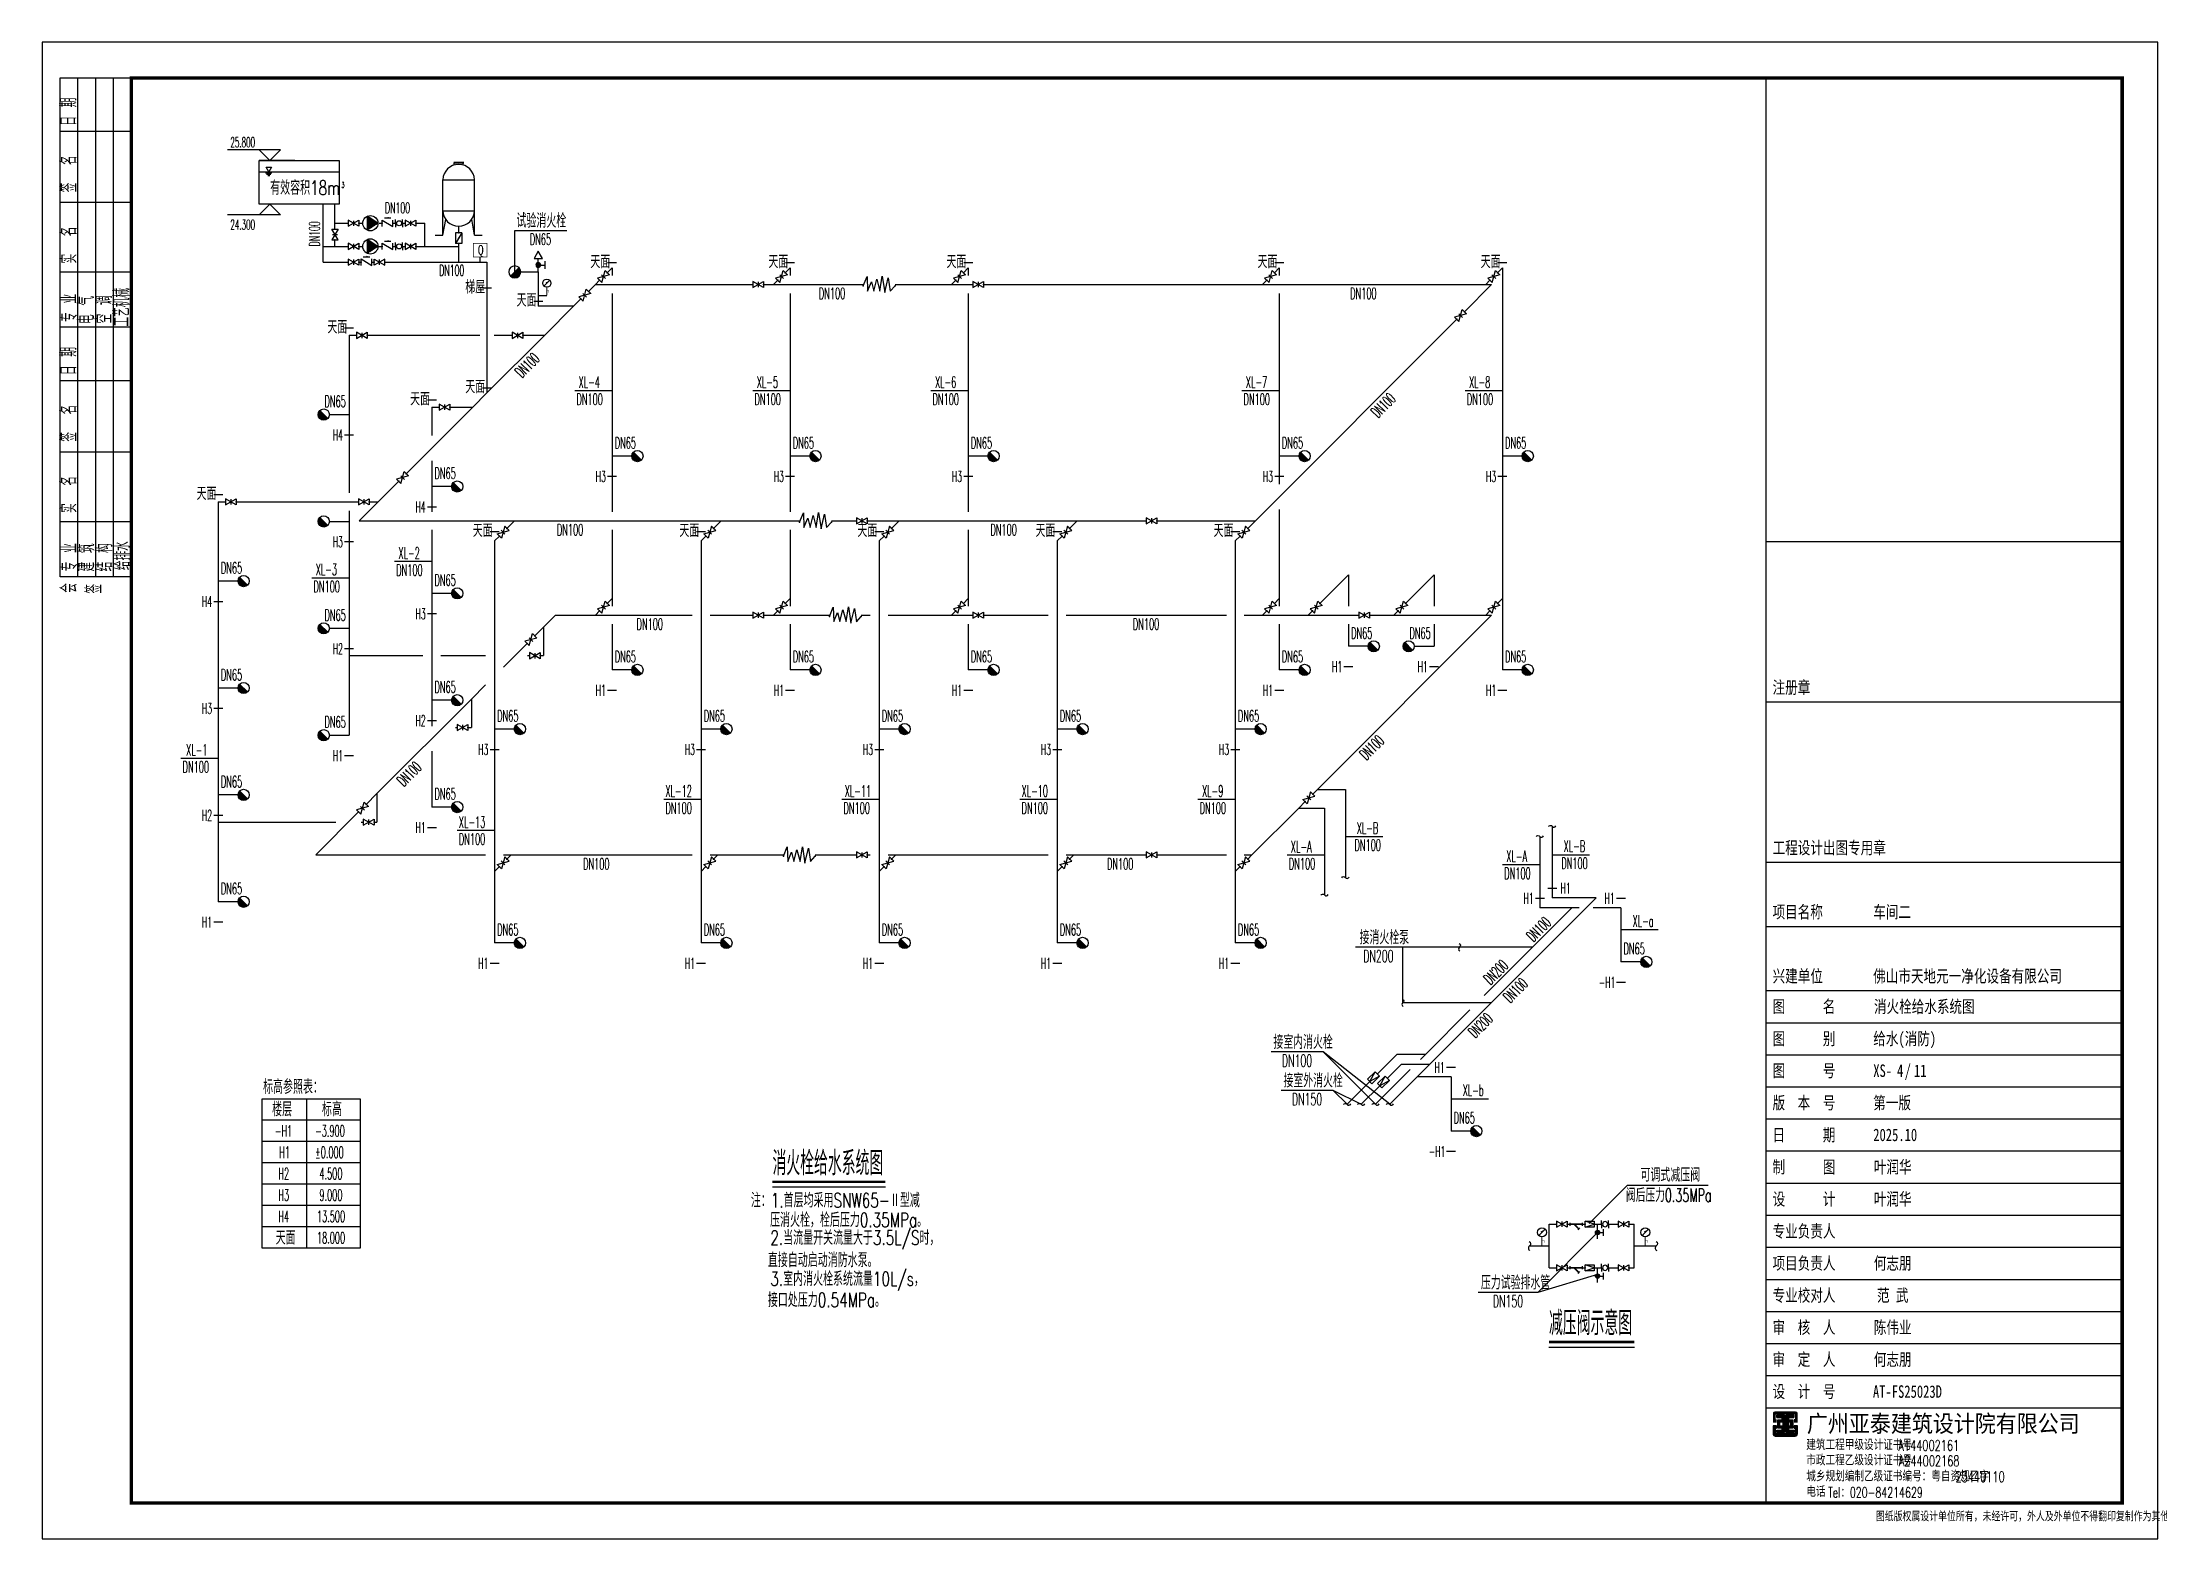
# Model space of a CAD drawing. Extents: x -620248 to 571765, y -684907 to -323071.
# Drawn here: x -322853 to -263453, y -528769 to -486769 of the extents above; entities that cross this region are included whole.
import ezdxf
from ezdxf.enums import TextEntityAlignment as Align

# ---------------------------------------------------------------- set-up
doc = ezdxf.new("R2010")
doc.units = 0
doc.header["$LTSCALE"] = 1000
doc.header["$MEASUREMENT"] = 0
for name, color, linetype in [('4', 4, 'Continuous'), ('9', 9, 'Continuous'), ('DIM_ELEV', 3, 'Continuous'), ('DIM_SYMB', 3, 'Continuous'), ('EQUIP_其它', 7, 'Continuous'), ('EQUIP_消火栓', 7, 'Continuous'), ('PIPE-消防', 1, 'Continuous'), ('PIPE-给水', 1, 'Continuous'), ('PUB_TITLE', 4, 'Continuous'), ('S', 2, 'Continuous'), ('STAIR', 2, 'Continuous'), ('TWT_LEAD', 3, 'Continuous'), ('TWT_TEXT', 7, 'Continuous'), ('VALVE_消防', 7, 'Continuous'), ('VALVE_给水', 7, 'Continuous'), ('框', 130, 'Continuous')]:
    doc.layers.add(name, color=color, linetype=linetype)
doc.styles.add('-宋体', font='simsun_0.shx', dxfattribs={"width": 0.8})
doc.styles.add('_TCH_DIM', font='SIMPLEX.shx', dxfattribs={"width": 0.8, "bigfont": 'GBCBIG.shx'})
doc.styles.get("Standard").update_dxf_attribs({"font": 'gbenor.shx', "bigfont": 'gbcbig.shx'})
doc.styles.add('TBC', font='simhei_0.shx', dxfattribs={"width": 0.9})
doc.styles.add('天正', font='SIMPLEX.shx', dxfattribs={"width": 0.7, "bigfont": 'HZTXT.shx'})

msp = doc.modelspace()

# ---------------------------------------------------------------- texts
at = {"layer": 'DIM_ELEV', "color": 7, "style": '天正', "width": 0.525}
for s, p in [('25.800', (-317572.1, -489714.6)), ('24.300', (-317572.1, -492027.8))]:
    msp.add_text(s, height=280, dxfattribs=at).set_placement(p)
at = {"layer": 'DIM_SYMB', "color": 7, "style": '_TCH_DIM', "width": 0.8}
for s, p in [('消火栓给水系统图', (-302350, -518568.3)), ('减压阀示意图', (-280546.3, -523058.4))]:
    msp.add_text(s, height=675.18, dxfattribs=at).set_placement(p)
at = {"layer": 'PUB_TITLE', "color": 4, "style": '-宋体', "width": 0.74}
msp.add_text('消火栓给水系统图', height=350, dxfattribs=at).set_placement((-271419.8, -514008.8))
msp.add_text('4', height=350, dxfattribs=at).set_placement((-270684.6, -515808.3), align=Align.CENTER)
at = {"layer": 'TWT_LEAD', "color": 7}
for s, height, style, width, p in [('试验消火栓', 400, '天正', 0.7, (-309540.2, -491975.4)), ('DN65', 320, '天正', 0.525, (-309163.6, -492455.4)), ('XL-4', 320, '天正', 0.525, (-307794.7, -496467.9)), ('XL-5', 320, '天正', 0.525, (-302790.7, -496467.9)), ('XL-6', 320, '天正', 0.525, (-297786.7, -496467.9)), ('XL-7', 320, '天正', 0.525, (-289056.7, -496467.9)), ('XL-8', 320, '天正', 0.525, (-282790.7, -496467.9)), ('DN100', 320, '天正', 0.525, (-307854.7, -496947.9)), ('DN100', 320, '天正', 0.525, (-302854.7, -496947.9)), ('DN100', 320, '天正', 0.525, (-297854.7, -496947.9)), ('DN100', 320, '天正', 0.525, (-289120.7, -496947.9)), ('DN100', 320, '天正', 0.525, (-282854.7, -496947.9)), ('XL-2', 320, '天正', 0.525, (-312850.8, -501263.5)), ('DN100', 320, '天正', 0.525, (-315237.9, -502205.4)), ('XL-3', 320, '天正', 0.525, (-315173.9, -501725.4)), ('DN100', 320, '天正', 0.525, (-312914.8, -501743.5)), ('XL-1', 320, '天正', 0.525, (-318813.2, -506788.8)), ('DN100', 320, '天正', 0.525, (-318913.2, -507268.8)), ('XL-12', 320, '天正', 0.525, (-305354.7, -507943.2)), ('XL-11', 320, '天正', 0.525, (-300318.7, -507943.2)), ('XL-10', 320, '天正', 0.525, (-295354.7, -507943.2)), ('XL-9', 320, '天正', 0.525, (-290286.7, -507943.2)), ('DN100', 320, '天正', 0.525, (-305354.7, -508423.2)), ('DN100', 320, '天正', 0.525, (-300354.7, -508423.2)), ('DN100', 320, '天正', 0.525, (-295354.7, -508423.2)), ('DN100', 320, '天正', 0.525, (-290354.7, -508423.2)), ('XL-13', 320, '天正', 0.525, (-311155.4, -508814.9)), ('DN100', 320, '天正', 0.525, (-311155.4, -509294.9)), ('XL-B', 320, '天正', 0.525, (-285943, -508983.5)), ('XL-A', 320, '天正', 0.525, (-287793.3, -509506.7)), ('DN100', 320, '天正', 0.525, (-286007, -509463.5)), ('XL-A', 320, '天正', 0.525, (-281745.4, -509774.4)), ('DN100', 320, '天正', 0.525, (-280199.5, -509971.5)), ('XL-B', 320, '天正', 0.525, (-280135.5, -509491.5)), ('DN100', 320, '天正', 0.525, (-287849.3, -509986.7)), ('DN100', 320, '天正', 0.525, (-281801.4, -510254.4)), ('XL-a', 320, '天正', 0.525, (-278196.6, -511593.2)), ('接消火栓泵', 385.82, '_TCH_DIM', 0.8, (-285863.5, -512086.4)), ('DN200', 340, '_TCH_DIM', 0.564706, (-285758.8, -512586.4)), ('接室内消火栓', 385.82, '_TCH_DIM', 0.8, (-288283.4, -515023.4)), ('DN100', 340, '_TCH_DIM', 0.564706, (-288044.7, -515523.4)), ('接室外消火栓', 385.82, '_TCH_DIM', 0.8, (-288000.9, -516105.5)), ('XL-b', 320, '天正', 0.525, (-282967.9, -516342.3)), ('DN150', 340, '_TCH_DIM', 0.564706, (-287762.2, -516605.5)), ('可调式减压阀', 380, '天正', 0.7, (-277976.4, -518748.8)), ('阀后压力0.35MPa', 380, '天正', 0.6, (-278384.7, -519318.8)), ('压力试验排水管', 385.82, '_TCH_DIM', 0.8, (-282456.6, -521775.2)), ('DN150', 340, '_TCH_DIM', 0.564706, (-282119.2, -522275.2))]:
    msp.add_text(s, height=height, dxfattribs=dict(at, style=style, width=width)).set_placement(p)
at = {"layer": 'TWT_TEXT'}
for s, height, style, width, p in [('有效容积18m', 400, '天正', 0.7, (-316454.7, -491051.5)), ('3', 160, '天正', 0.525, (-314454.7, -490851.5)), ('DN100', 304, '天正', 0.525, (-313230, -491567.8)), ('DN100', 304, '天正', 0.525, (-311707.9, -493323.3)), ('Q', 277.9, 'TBC', 0.9, (-310626.8, -492735.3)), ('天面', 366.52, '_TCH_DIM', 0.8, (-307463.4, -493109)), ('天面', 366.52, '_TCH_DIM', 0.8, (-302463.4, -493109)), ('天面', 366.52, '_TCH_DIM', 0.8, (-297463.4, -493109)), ('天面', 366.52, '_TCH_DIM', 0.8, (-288729.4, -493109)), ('天面', 366.52, '_TCH_DIM', 0.8, (-282463.4, -493109)), ('梯屋', 366.52, '_TCH_DIM', 0.8, (-310975.6, -493820.1)), ('天面', 366.52, '_TCH_DIM', 0.8, (-309535.4, -494188.7)), ('DN100', 320, '天正', 0.525, (-301047.2, -493978.5)), ('DN100', 320, '天正', 0.525, (-286128.4, -493978.5)), ('天面', 366.52, '_TCH_DIM', 0.8, (-314846.6, -494943.1)), ('天面', 366.52, '_TCH_DIM', 0.8, (-310975.6, -496621.2)), ('DN65', 320, '天正', 0.525, (-314927.6, -497005.5)), ('天面', 366.52, '_TCH_DIM', 0.8, (-312523.5, -496962.3)), ('H4', 304, '天正', 0.525, (-314698, -497943.1)), ('DN65', 320, '天正', 0.525, (-306779.6, -498171.4)), ('DN65', 320, '天正', 0.525, (-301779.6, -498171.4)), ('DN65', 320, '天正', 0.525, (-296779.6, -498171.4)), ('DN65', 320, '天正', 0.525, (-288045.6, -498171.4)), ('DN65', 320, '天正', 0.525, (-281779.6, -498171.4)), ('DN65', 320, '天正', 0.525, (-311839.7, -499024.7)), ('H3', 304, '天正', 0.525, (-307314.7, -499109)), ('H3', 304, '天正', 0.525, (-302314.7, -499109)), ('H3', 304, '天正', 0.525, (-297314.7, -499109)), ('H3', 304, '天正', 0.525, (-288580.8, -499109)), ('H3', 304, '天正', 0.525, (-282314.7, -499109)), ('天面', 366.52, '_TCH_DIM', 0.8, (-318521.8, -499618.3)), ('H4', 304, '天正', 0.525, (-312374.9, -499962.3)), ('H3', 304, '天正', 0.525, (-314698, -500943.1)), ('天面', 366.52, '_TCH_DIM', 0.8, (-310764, -500655.9)), ('DN100', 320, '天正', 0.525, (-308402.8, -500612.7)), ('天面', 366.52, '_TCH_DIM', 0.8, (-304963.4, -500655.9)), ('天面', 366.52, '_TCH_DIM', 0.8, (-299963.4, -500655.9)), ('DN100', 320, '天正', 0.525, (-296230.4, -500612.7)), ('天面', 366.52, '_TCH_DIM', 0.8, (-294963.4, -500655.9)), ('天面', 366.52, '_TCH_DIM', 0.8, (-289963.4, -500655.9)), ('DN65', 320, '天正', 0.525, (-317838.1, -501680.7)), ('DN65', 320, '天正', 0.525, (-311839.7, -502024.7)), ('H4', 304, '天正', 0.525, (-318373.2, -502618.3)), ('DN65', 320, '天正', 0.525, (-314927.6, -503005.5)), ('H3', 304, '天正', 0.525, (-312374.9, -502962.3)), ('DN100', 320, '天正', 0.525, (-306165.3, -503259.2)), ('DN100', 320, '天正', 0.525, (-292229.7, -503259.2)), ('H2', 304, '天正', 0.525, (-314698, -503943.1)), ('DN65', 320, '天正', 0.525, (-286103.6, -503509.8)), ('DN65', 320, '天正', 0.525, (-284463.9, -503509.8)), ('DN65', 320, '天正', 0.525, (-306779.6, -504171.4)), ('DN65', 320, '天正', 0.525, (-301779.6, -504171.4)), ('DN65', 320, '天正', 0.525, (-296779.6, -504171.4)), ('DN65', 320, '天正', 0.525, (-288045.6, -504171.4)), ('H1', 304, '天正', 0.525, (-286638.7, -504447.4)), ('H1', 304, '天正', 0.525, (-284234.2, -504447.4)), ('DN65', 320, '天正', 0.525, (-281779.6, -504171.4)), ('DN65', 320, '天正', 0.525, (-317838.1, -504680.7)), ('DN65', 320, '天正', 0.525, (-311839.7, -505024.7)), ('H1', 304, '天正', 0.525, (-307314.7, -505109)), ('H1', 304, '天正', 0.525, (-302314.7, -505109)), ('H1', 304, '天正', 0.525, (-297314.7, -505109)), ('H1', 304, '天正', 0.525, (-288580.8, -505109)), ('H1', 304, '天正', 0.525, (-282314.7, -505109)), ('H3', 304, '天正', 0.525, (-318373.2, -505618.3)), ('DN65', 320, '天正', 0.525, (-314927.6, -506005.5)), ('H2', 304, '天正', 0.525, (-312374.9, -505962.3)), ('DN65', 320, '天正', 0.525, (-310080.3, -505835.1)), ('DN65', 320, '天正', 0.525, (-304279.6, -505835.1)), ('DN65', 320, '天正', 0.525, (-299279.6, -505835.1)), ('DN65', 320, '天正', 0.525, (-294279.6, -505835.1)), ('DN65', 320, '天正', 0.525, (-289279.6, -505835.1)), ('H1', 304, '天正', 0.525, (-314698, -506943.1)), ('H3', 304, '天正', 0.525, (-310615.4, -506772.7)), ('H3', 304, '天正', 0.525, (-304814.7, -506772.7)), ('H3', 304, '天正', 0.525, (-299814.7, -506772.7)), ('H3', 304, '天正', 0.525, (-294814.7, -506772.7)), ('H3', 304, '天正', 0.525, (-289814.7, -506772.7)), ('DN65', 320, '天正', 0.525, (-317838.1, -507680.7)), ('DN65', 320, '天正', 0.525, (-311839.7, -508024.7)), ('H2', 304, '天正', 0.525, (-318373.2, -508618.3)), ('H1', 304, '天正', 0.525, (-312374.9, -508962.3)), ('DN100', 320, '天正', 0.525, (-307667.4, -509989.5)), ('DN100', 320, '天正', 0.525, (-292957.1, -509989.5)), ('DN65', 320, '天正', 0.525, (-317838.1, -510680.7)), ('H1', 304, '天正', 0.525, (-281261.5, -510947.4)), ('H1', 304, '天正', 0.525, (-280220, -510664.6)), ('H1', 304, '天正', 0.525, (-278986.1, -510947.4)), ('H1', 304, '天正', 0.525, (-318373.2, -511618.3)), ('DN65', 320, '天正', 0.525, (-310080.3, -511835.1)), ('DN65', 320, '天正', 0.525, (-304279.6, -511835.1)), ('DN65', 320, '天正', 0.525, (-299279.6, -511835.1)), ('DN65', 320, '天正', 0.525, (-294279.6, -511835.1)), ('DN65', 320, '天正', 0.525, (-289279.6, -511835.1)), ('H1', 304, '天正', 0.525, (-310615.4, -512772.7)), ('H1', 304, '天正', 0.525, (-304814.7, -512772.7)), ('H1', 304, '天正', 0.525, (-299814.7, -512772.7)), ('H1', 304, '天正', 0.525, (-294814.7, -512772.7)), ('H1', 304, '天正', 0.525, (-289814.7, -512772.7)), ('DN65', 320, '天正', 0.525, (-278450.9, -512367.8)), ('-H1', 304, '天正', 0.525, (-279149.5, -513305.4)), ('H1', 304, '天正', 0.525, (-283757.4, -515696.6)), ('标高参照表：', 400, '天正', 0.7, (-316654.3, -516285.2)), ('楼层', 400, '天正', 0.7, (-316399.4, -516914.2)), ('标高', 400, '天正', 0.7, (-315000.7, -516913.6)), ('-H1', 320, '天正', 0.525, (-316326.1, -517485.2)), ('-3.900', 320, '天正', 0.525, (-315195.1, -517485.2)), ('DN65', 320, '天正', 0.525, (-283222.3, -517116.9)), ('H1', 320, '天正', 0.525, (-316200.7, -518085.2)), ('%%p0.000', 320, '天正', 0.525, (-315195.1, -518085.2)), ('-H1', 304, '天正', 0.525, (-283920.9, -518054.5)), ('H2', 320, '天正', 0.525, (-316225.1, -518685.2)), ('4.500', 320, '天正', 0.525, (-315072.9, -518685.2)), ('H3', 320, '天正', 0.525, (-316225.1, -519285.2)), ('9.000', 320, '天正', 0.525, (-315072.9, -519285.2)), ('注：1.首层均采用SNW65-Ⅱ型减', 400, '天正', 0.7, (-302956, -519470.8)), ('H4', 320, '天正', 0.525, (-316225.1, -519885.2)), ('13.500', 320, '天正', 0.525, (-315141.7, -519885.2)), ('压消火栓，栓后压力0.35MPa。', 400, '天正', 0.7, (-302417.3, -520022.3)), ('天面', 385.82, '_TCH_DIM', 0.8, (-316298.8, -520514.2)), ('18.000', 320, '天正', 0.525, (-315141.7, -520485.2)), ('2.当流量开关流量大于3.5L/S时，', 400, '天正', 0.7, (-302409.8, -520523.7)), ('直接自动启动消防水泵。', 400, '天正', 0.7, (-302478.7, -521149.3)), ('3.室内消火栓系统流量10L/s，', 400, '天正', 0.7, (-302409.8, -521675.1)), ('接口处压力0.54MPa。', 400, '天正', 0.7, (-302478.7, -522269.2))]:
    msp.add_text(s, height=height, dxfattribs=dict(at, style=style, width=width)).set_placement(p)
at = {"layer": 'TWT_TEXT', "style": '天正', "width": 0.525}
for s, height, rotation, p in [('DN100', 304, 90, (-315057, -492498.2)), ('DN100', 320, 45, (-309384.9, -496206.5)), ('DN100', 320, 45, (-285347.5, -497332.8)), ('DN100', 320, 45, (-285669.8, -506935.8)), ('DN100', 320, 45, (-312700, -507677.6)), ('DN100', 320, 45, (-280984.2, -512038.1)), ('DN200', 320, 45, (-282187, -513241)), ('DN100', 320, 45, (-281634, -513752.9)), ('DN200', 320, 45, (-282617.6, -514736.5))]:
    msp.add_text(s, height=height, rotation=rotation, dxfattribs=at).set_placement(p)

# ---------------------------------------------------------------- blocks, each defined once
blk = doc.blocks.new('$VALVE$00000497')
for p, q in [((78, 138), (-78, 138)), ((0, 50), (0, 138))]:
    blk.add_line(p, q)
at = {"const_width": 49.6}
blk.add_lwpolyline([(25, 0, 1), (-25, 0, 1)], format="xyb", close=True, dxfattribs=at)
blk.add_circle((0, 0), 50)
blk = doc.blocks.new('A$C6EA3746F')
at = {"layer": 'TWT_TEXT'}
for points in [[(284, 871), (284, 871), (464, 559), (464, 559), (104, 559), (104, 559), (284, 871)], [(284, 0), (284, 409), (284, 559)]]:
    blk.add_lwpolyline(points, dxfattribs=at)
at = {"layer": 'TWT_TEXT', "xscale": 2.052, "yscale": 2.052, "zscale": 2.052, "rotation": 90.00000000007688}
blk.add_blockref('$VALVE$00000497', (284, 290), dxfattribs=at)
blk = doc.blocks.new('$TWTSYS$00000247')
at = {"elevation": 0}
blk.add_lwpolyline([(7, -101, -0.575183), (0, 0, 0.604745), (-11, 101, 16.924828)], format="xyb", dxfattribs=at)
blk = doc.blocks.new('$VALVE$00000301')
for points in [[(-125, 72), (125, 0), (-125, -72)], [(-125, 72), (-125, -72), (125, -72), (125, 72), (-125, 72)]]:
    blk.add_lwpolyline(points)
for p in [(-125, 0), (125, 0)]:
    blk.add_point(p)
blk = doc.blocks.new('$VALVE$00000447')
for p, q in [((-82, 0), (-82, 90)), ((-82, 0), (-82, -90)), ((82, 0), (82, 90)), ((82, 0), (82, -90))]:
    blk.add_line(p, q)
blk.add_circle((0, 0), 60.1)
for p in [(-82, 0), (82, 0)]:
    blk.add_point(p)
blk = doc.blocks.new('$VALVE$00000296')
for points in [[(-125, 72), (-125, -72), (125, 72), (125, -72), (-125, 72)], [(0, 60), (0, -64)]]:
    blk.add_lwpolyline(points)
for p in [(-125, 0), (125, 0)]:
    blk.add_point(p)
blk = doc.blocks.new('$VALVE$00000597')
blk.add_line((-93, 357), (93, 543))
blk.add_lwpolyline([(93, 543, 0, 50, 0), (-31, 456, 50, 50, 0)], format="xyseb")
for points, const_width in [([(0, 300), (0, 0)], 30), ([(0, 182), (75, 182), (75, 107)], 7.5)]:
    blk.add_lwpolyline(points, dxfattribs=dict(const_width=const_width))
blk.add_circle((0, 450), 150)
blk = doc.blocks.new('$VALVE$00000501')
for p, q in [((-175, 32), (-175, -32)), ((175, 32), (175, -32)), ((96, -77), (50, -123))]:
    blk.add_line(p, q)
at = {"const_width": 35}
for points in [[(-175, 0), (175, 0)], [(-52, 0), (73, -100)]]:
    blk.add_lwpolyline(points, dxfattribs=at)
for p in [(-175, -2), (175, -2)]:
    blk.add_point(p)
blk = doc.blocks.new('$ATTACHMENT$00000207')
for p, q in [((342, 1434, 0), (623, 1434, 0)), ((342, 1420, 0), (623, 1420, 0)), ((353, 1354, 0), (353, 1420, 0)), ((612, 1354, 0), (612, 1420, 0)), ((38, -613, 0), (38, 942, 0)), ((38, 942, 0), (927, 942, 0)), ((927, -613, 0), (927, 942, 0)), ((38, 71, 0), (927, 71, 0)), ((38, -613, 0), (120, -173, 0)), ((927, -613, 0), (853, -161, 0)), ((-180, -613, 0), (38, -613, 0)), ((927, -613, 0), (1144, -613, 0))]:
    blk.add_line(p, q)
for centre, start, end in [((482, 928, 0), 1.82538, 178.17462), ((482, 85, 0), 181.82538, 358.17462)]:
    blk.add_arc(centre, 445, start, end)
blk = doc.blocks.new('A$C29A34EED')
at = {"layer": '框'}
for p, q in [((0, 461), (0, 14461)), ((0, 14461), (2000, 14461)), ((500, 461), (500, 14461)), ((1000, 461), (1000, 14461)), ((1500, 461), (1500, 14461)), ((2000, 461), (2000, 14461)), ((2000, 12961), (0, 12961)), ((2000, 10961), (0, 10961)), ((2000, 9005), (0, 9005)), ((2000, 7461), (0, 7461)), ((2000, 5961), (0, 5961)), ((2000, 3961), (0, 3961)), ((2000, 2005), (0, 2005)), ((2000, 461), (0, 461))]:
    blk.add_line(p, q, dxfattribs=at)
at = {"layer": '框', "style": '_TCH_DIM', "width": 0.8}
for s, p in [('日 期', (462, 13120)), ('签  名', (466, 11253)), ('实  名', (466, 9253)), ('专 业', (472, 7613)), ('空 调', (1460, 7573)), ('工艺机械', (1953, 7486)), ('电 气', (957, 7555)), ('日 期', (462, 6120)), ('签  名', (466, 4253)), ('实  名', (466, 2253)), ('专 业', (480, 613)), ('建 筑', (967, 607)), ('结 构', (1470, 612)), ('给排水', (1970, 645)), ('会', (470, 12)), ('签', (1174, -12))]:
    blk.add_text(s, height=450, rotation=90, dxfattribs=at).set_placement(p)
blk = doc.blocks.new('A$C54597E38')
at = {"layer": '9'}
h = blk.add_hatch(dxfattribs=at)
h.set_pattern_fill('ANSI31', color=256, scale=70.630202, angle=135, style=0)
h.set_pattern_definition([(180, (-153496.256, -56662.455), (-2e-15, -8.82877527), [])])
edge = h.paths.add_edge_path()
edge.add_line((99, 458), (99, 400))
edge.add_line((99, 400), (0, 400))
edge.add_line((0, 400), (0, 620))
edge.add_arc((64, 620), 63.6, 90, 180, ccw=False)
edge.add_line((64, 683), (622, 683))
edge.add_arc((622, 620), 63.6, 0, 90, ccw=False)
edge.add_line((685, 620), (685, 396))
edge.add_line((685, 396), (594, 396))
edge.add_line((594, 396), (594, 463))
edge.add_line((594, 463), (614, 463))
edge.add_line((614, 463), (624, 463))
edge.add_line((624, 463), (624, 613))
edge.add_line((624, 613), (68, 613))
edge.add_line((68, 613), (68, 458))
edge.add_line((68, 458), (99, 458))
h.paths.add_polyline_path([(369, 293), (369, 582), (586, 582), (586, 519), (436, 519), (436, 458), (557, 458), (557, 225), (431, 225), (431, 166), (588, 166), (588, 112), (370, 112), (370, 226), (321, 226), (321, 112), (103, 112), (103, 166), (260, 166), (260, 225), (133, 225), (133, 458), (255, 458), (255, 519), (104, 519), (104, 582), (321, 582), (321, 293)])
h.paths.add_polyline_path([(196, 399), (265, 399), (265, 289), (196, 289)], flags=16)
h.paths.add_polyline_path([(494, 399), (425, 399), (425, 289), (494, 289)], flags=16)
edge = h.paths.add_edge_path()
edge.add_line((99, 225), (99, 283))
edge.add_line((99, 283), (0, 283))
edge.add_line((0, 283), (0, 64))
edge.add_arc((64, 64), 63.6, 180, 270)
edge.add_line((64, 0), (622, 0))
edge.add_arc((622, 64), 63.6, 270, 360)
edge.add_line((685, 64), (685, 287))
edge.add_line((685, 287), (594, 287))
edge.add_line((594, 287), (594, 220))
edge.add_line((594, 220), (614, 220))
edge.add_line((614, 220), (624, 220))
edge.add_line((624, 220), (624, 71))
edge.add_line((624, 71), (68, 71))
edge.add_line((68, 71), (68, 225))
edge.add_line((68, 225), (99, 225))
blk.add_lwpolyline([(99, 225), (99, 283), (0, 283), (0, 64, 0.414214), (64, 0), (622, 0, 0.414214), (685, 64), (685, 287), (594, 287), (594, 220), (614, 220), (624, 220), (624, 71), (68, 71), (68, 225)], format="xyb", close=True, dxfattribs=at)
blk.add_lwpolyline([(369, 293), (369, 293), (369, 582), (586, 582), (586, 519), (436, 519), (436, 458), (557, 458), (557, 225), (431, 225), (431, 166), (588, 166), (588, 112), (370, 112), (370, 226), (321, 226), (321, 112), (103, 112), (103, 166), (260, 166), (260, 225), (133, 225), (133, 458), (255, 458), (255, 519), (104, 519), (104, 582), (321, 582), (321, 293), (369, 293)], dxfattribs=at)
blk.add_lwpolyline([(494, 399), (425, 399), (425, 289), (494, 289)], close=True, dxfattribs=at)
blk = doc.blocks.new('标框')
at = {"layer": '4'}
for p, q in [((-105112, 98008), (-105112, 71592)), ((-95112, 98008), (-95112, 71592))]:
    blk.add_line(p, q, dxfattribs=at)
at = {"layer": '框'}
for p, q in [((-105112, 111592), (-105112, 71592)), ((-95112, 111592), (-95112, 71592)), ((-105112, 98584), (-95112, 98584)), ((-105112, 94081), (-95112, 94081)), ((-105112, 89578), (-95112, 89578)), ((-105112, 87777), (-95112, 87777)), ((-105112, 85976), (-95112, 85976)), ((-105112, 85075), (-95112, 85075)), ((-105112, 84174), (-95112, 84174)), ((-105112, 83274), (-95112, 83274)), ((-105112, 82373), (-95112, 82373)), ((-105112, 81473), (-95112, 81473)), ((-105112, 80572), (-95112, 80572)), ((-105112, 79671), (-95112, 79671)), ((-105112, 78771), (-95112, 78771)), ((-105112, 77870), (-95112, 77870)), ((-105112, 76970), (-95112, 76970)), ((-105112, 76069), (-95112, 76069)), ((-105112, 75168), (-95112, 75168)), ((-105112, 74268), (-95112, 74268))]:
    blk.add_line(p, q, dxfattribs=at)
at = {"layer": '4'}
blk.add_blockref('A$C54597E38', (-104913, 73473), dxfattribs=at)
at = {"layer": 'TWT_TEXT', "style": 'TBC', "width": 0.9}
blk.add_text('广州亚泰建筑设计院有限公司', height=480, dxfattribs=at).set_placement((-103962, 73582))
at = {"layer": 'TWT_TEXT', "style": '_TCH_DIM'}
for s, height, p in [('建筑工程甲级设计证书号：', 300, (-103979, 73080)), ('城乡规划编制乙级证书编号：粤自资规乙字', 300, (-103979, 72198)), ('市政工程乙级设计证书号：', 300, (-103979, 72647)), ('电话', 300, (-103979, 71765)), ('图纸版权属设计单位所有，未经许可，外人及外单位不得翻印复制作为其他工程之用', 249.73, (-102027, 71082))]:
    blk.add_text(s, height=height, rotation=359.99972, dxfattribs=at).set_placement(p)
at = {"layer": 'TWT_TEXT', "style": '天正', "width": 0.67}
for s, height, p in [('A144002161', 300, (-101392, 73058)), ('A244002168', 300, (-101382, 72625)), ('23440110', 300, (-99787, 72179)), ('Tel：020-84214629', 290, (-103368, 71744))]:
    blk.add_text(s, height=height, rotation=359.99972, dxfattribs=at).set_placement(p)
at = {"layer": '框', "style": '-宋体', "width": 0.74}
for s, p in [('注册章', (-104927, 94312)), ('工程设计出图专用章', (-104926, 89809)), ('项目名称', (-104926, 88008)), ('车间二', (-102099, 88008)), ('兴建单位', (-104926, 86207)), ('佛山市天地元一净化设备有限公司', (-102100, 86207)), ('图      名', (-104926, 85353)), ('图      别', (-104926, 84452)), ('图      号', (-104926, 83552)), ('版  本  号', (-104927, 82651)), ('第一版', (-102100, 82651)), ('日      期', (-104926, 81751)), ('2025.10', (-102099, 81751)), ('制      图', (-104926, 80850)), ('设      计', (-104926, 79950)), ('专业负责人', (-104926, 79049)), ('项目负责人', (-104926, 78148)), ('专业校对人', (-104926, 77248)), ('审  核  人', (-104926, 76347)), ('审  定  人', (-104926, 75447)), ('设  计  号', (-104926, 74546)), ('AT-FS25023D', (-102108, 74546))]:
    blk.add_text(s, height=350, dxfattribs=at).set_placement(p)
for s, p in [('叶润华', (-101553, 80850)), ('叶润华', (-101553, 79950)), ('何志朋', (-101553, 78148)), ('范 武', (-101553, 77248)), ('陈伟业', (-101553, 76347)), ('何志朋', (-101553, 75447))]:
    blk.add_text(s, height=350, dxfattribs=at).set_placement(p, align=Align.CENTER)
blk = doc.blocks.new('消防框')
at = {"layer": '4'}
blk.add_line((-66927, 44194), (-66927, 17778), dxfattribs=at)
at = {"layer": '框'}
for p, q in [((-76927, 57778), (-76927, 17778)), ((-66927, 57778), (-66927, 17778)), ((-76927, 44194), (-76927, 17778))]:
    blk.add_line(p, q, dxfattribs=at)
at = {"layer": '4'}
blk.add_blockref('标框', (28185, -53814), dxfattribs=at)
at = {"layer": '框', "style": '-宋体', "width": 0.74}
for s, p in [('给水(消防)', (-73914, 30638)), ('XS-  /', (-73914, 29737)), ('11', (-72770, 29737))]:
    blk.add_text(s, height=350, dxfattribs=at).set_placement(p)
blk = doc.blocks.new('A$C21C844B0')
at = {"layer": '4'}
for name, p in [('A$C29A34EED', (0, 26072)), ('消防框', (124827, -17245))]:
    blk.add_blockref(name, p, dxfattribs=at)
blk = doc.blocks.new('$TwtSys$00000386')
blk.add_line((-93, 93, 0), (93, -93, 0))
blk.add_circle((0, 0, 0), 131)
at = {"color": 0}
for points in [[(34, -127, 0), (-127, 34, 0), (93, -93, 0), (-93, 93, 0)], [(-34, -127, 0), (-127, -34, 0), (34, -127, 0), (-127, 34, 0)], [(-93, -93, 0), (-93, -93, 0), (-34, -127, 0), (-127, -34, 0)]]:
    blk.add_solid(points, dxfattribs=at)
at = {"flags": 9}
blk.add_attdef('A', (0, 0, 0), '', height=0.00524, dxfattribs=at)
blk = doc.blocks.new('$VALVE$00000546')
for p, q in [((-371, -30), (-282, 187)), ((-282, 187), (-271, -153)), ((-271, -153), (-183, 65)), ((-183, 65), (-127, -153)), ((-127, -153), (-55, 121)), ((-55, 121), (17, -153)), ((17, -153), (72, 191)), ((72, 191), (131, -191)), ((131, -191), (211, 154)), ((211, 154), (261, -156)), ((261, -156), (371, -30))]:
    blk.add_line(p, q)
for p in [(-371, -30), (371, -30)]:
    blk.add_point(p)
blk = doc.blocks.new('$VALVE$00000316')
for p, q in [((-125, 72), (125, -72)), ((-125, 72), (-125, -72)), ((-125, 72), (125, 72)), ((125, 72), (125, -72)), ((-125, -72), (125, -72))]:
    blk.add_line(p, q)
at = {"const_width": 21.1}
blk.add_lwpolyline([(-11, 0, 1), (11, 0, 1)], format="xyb", close=True, dxfattribs=at)
for p in [(-125, 0), (125, 0)]:
    blk.add_point(p)
at = {"color": 7, "flags": 9}
for tag in ['XSIZE', 'YSIZE']:
    blk.add_attdef(tag, (0, 0), '', height=0.5, dxfattribs=at)
blk = doc.blocks.new('$ATTACHMENT$00000198')
h = blk.add_hatch()
h.set_pattern_fill('ANSI31', color=256, scale=99.65035, style=0)
h.set_pattern_definition([(45, (-87438.395, 132326.591), (-8.8079297, 8.8079297), [])])
h.paths.add_polyline_path([(237, 0), (-97, 216), (-97, -216)])
for p, q in [((237, 0, 0), (-97, 216, 0)), ((-97, 216, 0), (-97, -216, 0)), ((237, 0, 0), (-97, -216, 0)), ((0, 0, 0), (0, 0, 0))]:
    blk.add_line(p, q)
blk.add_circle((0, 0, 0), 237)
blk = doc.blocks.new('$VALVE$00000315')
blk.add_line((-75, 125), (75, 125))
blk.add_lwpolyline([(-125, -75), (-125, 75), (125, -75), (125, 75)])
for p in [(-125, 0), (125, 0)]:
    blk.add_point(p)
blk.add_solid([(0, 125), (0, 150), (75, 125)])

# ---------------------------------------------------------------- linework, layer by layer
at = {"layer": 'DIM_ELEV'}
for p, q in [((-316160.5, -489784.6), (-317651.3, -489784.6)), ((-316460.5, -490084.6), (-316760.5, -489784.6)), ((-316460.5, -490084.6), (-316160.5, -489784.6)), ((-315760.5, -490084.6), (-316760.5, -490084.6)), ((-316160.5, -491607.8), (-317651.3, -491607.8)), ((-316460.5, -491307.8), (-316760.5, -491607.8)), ((-315760.5, -491307.8), (-316760.5, -491307.8)), ((-316460.5, -491307.8), (-316160.5, -491607.8))]:
    msp.add_line(p, q, dxfattribs=at)
at = {"layer": 'DIM_SYMB', "const_width": 70}
for points in [[(-302350, -518753), (-299177.6, -518753)], [(-280546.3, -523250.5), (-278148.4, -523250.5)]]:
    msp.add_lwpolyline(points, dxfattribs=at)
at = {"layer": 'DIM_SYMB'}
for points in [[(-302350, -518893), (-299177.6, -518893)], [(-280546.3, -523390.5), (-278148.4, -523390.5)]]:
    msp.add_lwpolyline(points, dxfattribs=at)
at = {"layer": 'PIPE-消防', "linetype": 'Continuous'}
for p, q in [((-314963.4, -492497.7), (-314963.4, -491307.8)), ((-314636.3, -491847.7), (-314636.3, -491307.8)), ((-314636.3, -492017.8), (-314636.3, -491847.7)), ((-314636.3, -491847.7), (-314263.1, -491847.7)), ((-314636.3, -492497.7), (-314636.3, -492317.8)), ((-313963.1, -491847.7), (-313878.6, -491847.7)), ((-313398, -491847.7), (-313308, -491847.7)), ((-313008, -491847.7), (-312933.7, -491847.7)), ((-312737.3, -491847.7), (-312666, -491847.7)), ((-312366, -491847.7), (-312113.8, -491847.7)), ((-312113.8, -492497.7), (-312113.8, -491847.7)), ((-311161.1, -492117.7), (-311161.1, -491928.8)), ((-311161.1, -492497.7), (-311161.1, -492417.3)), ((-314963.4, -492939.2), (-314963.4, -492497.7)), ((-314963.4, -492497.7), (-314636.3, -492497.7)), ((-314963.4, -492939.2), (-314263.1, -492939.2)), ((-314636.3, -492497.7), (-314263.1, -492497.7)), ((-313963.1, -492497.7), (-313878.6, -492497.7)), ((-313963.1, -492939.2), (-313900.3, -492939.2)), ((-313600.3, -492939.2), (-313537.1, -492939.2)), ((-313399.9, -492497.7), (-313308, -492497.7)), ((-313237.1, -492939.2), (-311161.1, -492939.2)), ((-313008, -492497.7), (-312933.7, -492497.7)), ((-312737.3, -492497.7), (-312666, -492497.7)), ((-312366, -492497.7), (-312113.8, -492497.7)), ((-312113.8, -492497.7), (-311161.1, -492497.7)), ((-311161.1, -492939.2), (-311161.1, -492497.7)), ((-311161.1, -492939.2), (-310559.6, -492939.2)), ((-310559.6, -492939.2), (-310559.6, -492794.3)), ((-310559.6, -492939.2), (-310366.2, -492939.2)), ((-310366.2, -492939.2), (-310366.2, -496611.6)), ((-309416.9, -493214.1), (-308926, -493214.1)), ((-308926, -493214.1), (-308926, -493875.3)), ((-307320.7, -493566.1), (-307516.2, -493761.6)), ((-307202.5, -493447.9), (-307320.7, -493566.1)), ((-307320.7, -493566.1), (-302904.7, -493566.1)), ((-306854, -493099.4), (-306990.4, -493235.8)), ((-306854, -493099.4), (-306854, -493316.1)), ((-302604.7, -493566.1), (-302320.7, -493566.1)), ((-302202.5, -493447.9), (-302320.7, -493566.1)), ((-302320.7, -493566.1), (-299799.1, -493566.1)), ((-301854, -493099.4), (-301990.4, -493235.8)), ((-301854, -493099.4), (-301854, -493316.1)), ((-298908.8, -493566.1), (-297320.7, -493566.1)), ((-297202.5, -493447.9), (-297320.7, -493566.1)), ((-297320.7, -493566.1), (-296723.3, -493566.1)), ((-296854, -493099.4), (-296990.4, -493235.8)), ((-296854, -493099.4), (-296854, -493316.1)), ((-296423.3, -493566.1), (-288586.7, -493566.1)), ((-288468.6, -493447.9), (-288586.7, -493566.1)), ((-288586.7, -493566.1), (-282320.7, -493566.1)), ((-288120, -493099.4), (-288256.5, -493235.8)), ((-288120, -493099.4), (-288120, -493316.1)), ((-282156.9, -493566.1), (-282921.7, -494330.8)), ((-282202.5, -493447.9), (-282320.7, -493566.1)), ((-282320.7, -493566.1), (-282156.9, -493566.1)), ((-281854, -493099.4), (-281990.4, -493235.8)), ((-281854, -493099.4), (-281854, -498383.5)), ((-308926, -493875.3), (-308686.7, -493875.3)), ((-308926, -493875.3), (-308926, -494179.1)), ((-307933.7, -494179.1), (-308926, -494179.1)), ((-307933.7, -494179.1), (-308746.6, -494991.9)), ((-307728.3, -493973.7), (-307933.7, -494179.1)), ((-306854, -493816.1), (-306854, -498383.5)), ((-301854, -493816.1), (-301854, -498383.5)), ((-296854, -493816.1), (-296854, -498383.5)), ((-288120, -493816.1), (-288120, -498383.5)), ((-283133.8, -494542.9), (-288791.2, -500200.3)), ((-314237.2, -494991.9), (-314237.2, -497217.5)), ((-314237.2, -494991.9), (-314032.2, -494991.9)), ((-313732.2, -494991.9), (-310566.2, -494991.9)), ((-308746.6, -494991.9), (-310366.2, -496611.6)), ((-310166.2, -494991.9), (-309655.4, -494991.9)), ((-309355.4, -494991.9), (-308746.6, -494991.9)), ((-310765.8, -497011.2), (-312633.3, -498878.7)), ((-311914.1, -497011.2), (-311914.1, -497805.9)), ((-311914.1, -497011.2), (-311709.1, -497011.2)), ((-311409.1, -497011.2), (-310765.8, -497011.2)), ((-310366.2, -496611.6), (-310765.8, -497011.2)), ((-314792.1, -497217.5), (-314237.2, -497217.5)), ((-314237.2, -497217.5), (-314237.2, -499417.2)), ((-311914.1, -498513), (-311914.1, -499236.8)), ((-306299.1, -498383.5), (-306854, -498383.5)), ((-306854, -498383.5), (-306854, -499950.3)), ((-301299.1, -498383.5), (-301854, -498383.5)), ((-301854, -498383.5), (-301854, -499950.3)), ((-296299.1, -498383.5), (-296854, -498383.5)), ((-296854, -498383.5), (-296854, -499950.3)), ((-287565.2, -498383.5), (-288120, -498383.5)), ((-288120, -498383.5), (-288120, -499175.6)), ((-281299.1, -498383.5), (-281854, -498383.5)), ((-281854, -498383.5), (-281854, -502380)), ((-312845.4, -499090.8), (-313421.8, -499667.2)), ((-311359.2, -499236.8), (-311914.1, -499236.8)), ((-311914.1, -499236.8), (-311914.1, -499950.3)), ((-317912.4, -499667.2), (-317912.4, -501892.8)), ((-317912.4, -499667.2), (-317707.5, -499667.2)), ((-317407.5, -499667.2), (-313972.3, -499667.2)), ((-314237.2, -499917.2), (-314237.2, -500217.5)), ((-313421.8, -499667.2), (-313954.9, -500200.3)), ((-313672.3, -499667.2), (-313421.8, -499667.2)), ((-288120, -499882.7), (-288120, -502380)), ((-314792.1, -500217.5), (-314237.2, -500217.5)), ((-314237.2, -500217.5), (-314237.2, -503217.5)), ((-313954.9, -500200.3), (-309591.9, -500200.3)), ((-311914.1, -500450.3), (-311914.1, -502236.8)), ((-310018.2, -500626.7), (-310154.7, -500763.1)), ((-309591.9, -500200.3), (-309806.1, -500414.5)), ((-309591.9, -500200.3), (-303791.2, -500200.3)), ((-306854, -500450.3), (-306854, -502380)), ((-304217.5, -500626.7), (-304354, -500763.1)), ((-303791.2, -500200.3), (-304005.4, -500414.5)), ((-303791.2, -500200.3), (-301587.1, -500200.3)), ((-301854, -500450.3), (-301854, -502380)), ((-300696.7, -500200.3), (-299994.4, -500200.3)), ((-299694.4, -500200.3), (-298791.2, -500200.3)), ((-299217.5, -500626.7), (-299354, -500763.1)), ((-298791.2, -500200.3), (-299005.4, -500414.5)), ((-298791.2, -500200.3), (-293791.2, -500200.3)), ((-296854, -500450.3), (-296854, -502380)), ((-294217.5, -500626.7), (-294354, -500763.1)), ((-293791.2, -500200.3), (-294005.4, -500414.5)), ((-293791.2, -500200.3), (-291859.6, -500200.3)), ((-291559.6, -500200.3), (-288791.2, -500200.3)), ((-289217.5, -500626.7), (-289354, -500763.1)), ((-288791.2, -500200.3), (-289005.4, -500414.5)), ((-310154.7, -500763.1), (-310154.7, -506047.2)), ((-304354, -500763.1), (-304354, -506047.2)), ((-299354, -500763.1), (-299354, -506047.2)), ((-294354, -500763.1), (-294354, -506047.2)), ((-289354, -500763.1), (-289354, -506047.2)), ((-317357.6, -501892.8), (-317912.4, -501892.8)), ((-317912.4, -501892.8), (-317912.4, -504892.8)), ((-286177.9, -501718.4), (-286976, -502516.5)), ((-286177.9, -501718.4), (-286177.9, -502596.7)), ((-283773.5, -501718.4), (-284571.5, -502516.5)), ((-283773.5, -501718.4), (-283773.5, -502596.7)), ((-311359.2, -502236.8), (-311914.1, -502236.8)), ((-311914.1, -502236.8), (-311914.1, -505236.8)), ((-306854, -502380), (-306990.4, -502516.5)), ((-306854, -502380), (-306854, -502596.7)), ((-301854, -502380), (-301990.4, -502516.5)), ((-301854, -502380), (-301854, -502596.7)), ((-296854, -502380), (-296990.4, -502516.5)), ((-296854, -502380), (-296854, -502596.7)), ((-288120, -502380), (-288256.5, -502516.5)), ((-288120, -502380), (-288120, -502596.7)), ((-281854, -502380), (-281990.4, -502516.5)), ((-281854, -502380), (-281854, -504383.5)), ((-308445.3, -502846.7), (-308781.2, -503182.7)), ((-308445.3, -502846.7), (-307320.7, -502846.7)), ((-307202.5, -502728.6), (-307320.7, -502846.7)), ((-307320.7, -502846.7), (-304604, -502846.7)), ((-306854, -503096.7), (-306854, -504383.5)), ((-304104, -502846.7), (-302904.7, -502846.7)), ((-302604.7, -502846.7), (-302320.7, -502846.7)), ((-302202.5, -502728.6), (-302320.7, -502846.7)), ((-302320.7, -502846.7), (-300749.8, -502846.7)), ((-301854, -503096.7), (-301854, -504383.5)), ((-299859.4, -502846.7), (-299604, -502846.7)), ((-299104, -502846.7), (-297320.7, -502846.7)), ((-297202.5, -502728.6), (-297320.7, -502846.7)), ((-297320.7, -502846.7), (-296723.3, -502846.7)), ((-296854, -503096.7), (-296854, -504383.5)), ((-296423.3, -502846.7), (-294604, -502846.7)), ((-294104, -502846.7), (-289604, -502846.7)), ((-289104, -502846.7), (-288586.7, -502846.7)), ((-288468.6, -502728.6), (-288586.7, -502846.7)), ((-288586.7, -502846.7), (-287306.2, -502846.7)), ((-288120, -503096.7), (-288120, -504383.5)), ((-287188.1, -502728.6), (-287306.2, -502846.7)), ((-287306.2, -502846.7), (-285889.3, -502846.7)), ((-287048.5, -507738.3), (-282156.9, -502846.7)), ((-286177.9, -503096.7), (-286177.9, -503721.9)), ((-285589.3, -502846.7), (-284901.8, -502846.7)), ((-284783.6, -502728.6), (-284901.8, -502846.7)), ((-284901.8, -502846.7), (-282320.7, -502846.7)), ((-283773.5, -503096.7), (-283773.5, -503721.9)), ((-282202.5, -502728.6), (-282320.7, -502846.7)), ((-282320.7, -502846.7), (-282156.9, -502846.7)), ((-314792.1, -503217.5), (-314237.2, -503217.5)), ((-314237.2, -503217.5), (-314237.2, -503983.6)), ((-309238.9, -503640.3), (-309904.7, -504306.1)), ((-308781.2, -503182.7), (-309026.8, -503428.2)), ((-308781.2, -503182.7), (-308781.2, -503983.6)), ((-314237.2, -503983.6), (-312164.1, -503983.6)), ((-314237.2, -503983.6), (-314237.2, -506217.5)), ((-311664.1, -503983.6), (-310404.7, -503983.6)), ((-309228.6, -503983.6), (-309171.2, -503983.6)), ((-308871.2, -503983.6), (-308781.2, -503983.6)), ((-285623.1, -503721.9), (-286177.9, -503721.9)), ((-284328.3, -503721.9), (-283773.5, -503721.9)), ((-317357.6, -504892.8), (-317912.4, -504892.8)), ((-317912.4, -504892.8), (-317912.4, -507892.8)), ((-310404.7, -504806.1), (-310800.5, -505201.9)), ((-306299.1, -504383.5), (-306854, -504383.5)), ((-301299.1, -504383.5), (-301854, -504383.5)), ((-296299.1, -504383.5), (-296854, -504383.5)), ((-287565.2, -504383.5), (-288120, -504383.5)), ((-281299.1, -504383.5), (-281854, -504383.5)), ((-310800.5, -505201.9), (-313456.5, -507857.9)), ((-311359.2, -505236.8), (-311914.1, -505236.8)), ((-311914.1, -505236.8), (-311914.1, -505962)), ((-310800.5, -505201.9), (-310800.5, -506002.8)), ((-311247.8, -506002.8), (-311203.8, -506002.8)), ((-310903.8, -506002.8), (-310800.5, -506002.8)), ((-309599.8, -506047.2), (-310154.7, -506047.2)), ((-310154.7, -506047.2), (-310154.7, -510043.8)), ((-303799.1, -506047.2), (-304354, -506047.2)), ((-304354, -506047.2), (-304354, -510043.8)), ((-298799.1, -506047.2), (-299354, -506047.2)), ((-299354, -506047.2), (-299354, -510043.8)), ((-293799.1, -506047.2), (-294354, -506047.2)), ((-294354, -506047.2), (-294354, -510043.8)), ((-288799.1, -506047.2), (-289354, -506047.2)), ((-289354, -506047.2), (-289354, -510043.8)), ((-314792.1, -506217.5), (-314237.2, -506217.5)), ((-311914.1, -506669.1), (-311914.1, -508236.8)), ((-313456.5, -507857.9), (-313757.9, -508159.4)), ((-313456.5, -507857.9), (-313456.5, -508658.8)), ((-287180.4, -507870.2), (-287048.5, -507738.3)), ((-287048.5, -507738.3), (-286263.7, -507738.3)), ((-286263.7, -507738.3), (-286263.7, -510210.9)), ((-317357.6, -507892.8), (-317912.4, -507892.8)), ((-317912.4, -507892.8), (-317912.4, -508658.8)), ((-313970.1, -508371.5), (-315175.6, -509577.1)), ((-311359.2, -508236.8), (-311914.1, -508236.8)), ((-288887.3, -509577.1), (-287571.7, -508261.5)), ((-287571.7, -508261.5), (-287392.5, -508082.3)), ((-287571.7, -508261.5), (-286848.6, -508261.5)), ((-286848.6, -508261.5), (-286848.6, -510702.6)), ((-317912.4, -508658.8), (-314610.9, -508658.8)), ((-317912.4, -508658.8), (-317912.4, -510892.8)), ((-313903.8, -508658.8), (-313839.2, -508658.8)), ((-313539.2, -508658.8), (-313456.5, -508658.8)), ((-280456.2, -508775.2), (-280456.2, -510778.6)), ((-315175.6, -509577.1), (-310404.7, -509577.1)), ((-309904.7, -509577.1), (-309688, -509577.1)), ((-309806.1, -509695.2), (-309688, -509577.1)), ((-309688, -509577.1), (-304604, -509577.1)), ((-304104, -509577.1), (-303887.3, -509577.1)), ((-304005.4, -509695.2), (-303887.3, -509577.1)), ((-303887.3, -509577.1), (-302040.7, -509577.1)), ((-301150.4, -509577.1), (-299994.4, -509577.1)), ((-299694.4, -509577.1), (-299604, -509577.1)), ((-299104, -509577.1), (-298887.3, -509577.1)), ((-299005.4, -509695.2), (-298887.3, -509577.1)), ((-298887.3, -509577.1), (-294604, -509577.1)), ((-294104, -509577.1), (-293887.3, -509577.1)), ((-294005.4, -509695.2), (-293887.3, -509577.1)), ((-293887.3, -509577.1), (-291859.6, -509577.1)), ((-291559.6, -509577.1), (-289604, -509577.1)), ((-289104, -509577.1), (-288887.3, -509577.1)), ((-289005.4, -509695.2), (-288887.3, -509577.1)), ((-280800.7, -509058), (-280800.7, -511061.4)), ((-310154.7, -510043.8), (-310018.2, -509907.3)), ((-310154.7, -510043.8), (-310154.7, -512047.2)), ((-304354, -510043.8), (-304217.5, -509907.3)), ((-304354, -510043.8), (-304354, -512047.2)), ((-299354, -510043.8), (-299217.5, -509907.3)), ((-299354, -510043.8), (-299354, -512047.2)), ((-294354, -510043.8), (-294217.5, -509907.3)), ((-294354, -510043.8), (-294354, -512047.2)), ((-289354, -510043.8), (-289217.5, -509907.3)), ((-289354, -510043.8), (-289354, -512047.2)), ((-279218.1, -510778.6), (-282165, -513725.5)), ((-279218.1, -510778.6), (-280456.2, -510778.6)), ((-317357.6, -510892.8), (-317912.4, -510892.8)), ((-279901, -511061.4), (-281006, -512166.4)), ((-279901, -511061.4), (-280800.7, -511061.4)), ((-279701, -511061.4), (-279901, -511061.4)), ((-278525.3, -511061.4), (-279301, -511061.4)), ((-278525.3, -511061.4), (-278525.3, -512579.8)), ((-309599.8, -512047.2), (-310154.7, -512047.2)), ((-303799.1, -512047.2), (-304354, -512047.2)), ((-298799.1, -512047.2), (-299354, -512047.2)), ((-293799.1, -512047.2), (-294354, -512047.2)), ((-288799.1, -512047.2), (-289354, -512047.2)), ((-281006, -512166.4), (-283060.4, -512166.4)), ((-281006, -512166.4), (-282365, -513525.5)), ((-277970.4, -512579.8), (-278525.3, -512579.8)), ((-282165, -513725.5), (-284649.2, -513725.5)), ((-282165, -513725.5), (-283898.3, -515458.8)), ((-282765, -513925.5), (-284015.5, -515176)), ((-285365.1, -515725.6), (-284815.5, -515176)), ((-285083.9, -515844.4), (-284698.3, -515458.8)), ((-284015.5, -515176), (-284815.5, -515176)), ((-283898.3, -515458.8), (-284698.3, -515458.8)), ((-283898.3, -515458.8), (-284250.1, -515810.6)), ((-284015.5, -515176), (-284156.9, -515317.4)), ((-286216.6, -516577), (-285576.9, -515937.4)), ((-285816.6, -516577), (-285295.8, -516056.2)), ((-284439.8, -515600.2), (-285416.6, -516577)), ((-284250.1, -515810.6), (-285016.6, -516577)), ((-283296.7, -515810.6), (-284250.1, -515810.6)), ((-283296.7, -515810.6), (-283296.7, -517329)), ((-282741.8, -517329), (-283296.7, -517329))]:
    msp.add_line(p, q, dxfattribs=at)
at = {"layer": 'PIPE-给水', "linetype": 'Continuous', "ltscale": 0.5}
for p, q in [((-280539.1, -519942.4), (-280334.1, -519942.4)), ((-280539.1, -520554), (-280539.1, -519942.4)), ((-280034.1, -519942.4), (-279961.7, -519942.4)), ((-279611.7, -519942.4), (-279529.3, -519942.4)), ((-279279.7, -519942.4), (-279180.6, -519942.4)), ((-279180.6, -520357.6), (-279180.6, -519942.4)), ((-279180.6, -519942.4), (-279067.7, -519942.4)), ((-278871.2, -519942.4), (-278605.7, -519942.4)), ((-278305.7, -519942.4), (-278155.4, -519942.4)), ((-278155.4, -520554), (-278155.4, -519942.4)), ((-281093.7, -520554), (-280539.1, -520554)), ((-280539.1, -521165.7), (-280539.1, -520554)), ((-278155.4, -521165.7), (-278155.4, -520554)), ((-278155.4, -520554), (-277531.8, -520554)), ((-280539.1, -521165.7), (-280334.1, -521165.7)), ((-280034.1, -521165.7), (-279961.7, -521165.7)), ((-279611.7, -521165.7), (-279529.3, -521165.7)), ((-279279.7, -521165.7), (-279180.6, -521165.7)), ((-279180.6, -521581), (-279180.6, -521165.7)), ((-279180.6, -521165.7), (-279067.7, -521165.7)), ((-278871.2, -521165.7), (-278605.7, -521165.7)), ((-278305.7, -521165.7), (-278155.4, -521165.7))]:
    msp.add_line(p, q, dxfattribs=at)
at = {"layer": 'PUB_TITLE'}
msp.add_lwpolyline([(-322853.1, -528769.5), (-263453.1, -528769.5), (-263453.1, -486769.5), (-322853.1, -486769.5)], close=True, dxfattribs=at)
at = {"layer": 'PUB_TITLE', "const_width": 100}
msp.add_lwpolyline([(-320353.1, -527769.5), (-264453.1, -527769.5), (-264453.1, -487769.5), (-320353.1, -487769.5)], close=True, dxfattribs=at)
at = {"layer": 'S'}
for p, q in [((-306980.4, -492951), (-306727.5, -492951)), ((-301980.4, -492951), (-301727.5, -492951)), ((-296980.4, -492951), (-296727.5, -492951)), ((-288246.5, -492951), (-287993.6, -492951)), ((-281980.4, -492951), (-281727.5, -492951)), ((-310492.7, -493662.1), (-310239.8, -493662.1)), ((-309052.5, -494030.7), (-308799.6, -494030.7)), ((-314363.6, -494785.1), (-314110.7, -494785.1)), ((-310492.7, -496463.3), (-310239.8, -496463.3)), ((-312040.6, -496804.3), (-311787.7, -496804.3)), ((-314363.6, -497785.1), (-314110.7, -497785.1)), ((-306980.4, -498951), (-306727.5, -498951)), ((-301980.4, -498951), (-301727.5, -498951)), ((-296980.4, -498951), (-296727.5, -498951)), ((-288246.5, -498951), (-287993.6, -498951)), ((-281980.4, -498951), (-281727.5, -498951)), ((-318038.9, -499460.4), (-317786, -499460.4)), ((-312040.6, -499804.3), (-311787.7, -499804.3)), ((-310281.1, -500497.9), (-310028.2, -500497.9)), ((-304480.4, -500497.9), (-304227.5, -500497.9)), ((-299480.4, -500497.9), (-299227.5, -500497.9)), ((-294480.4, -500497.9), (-294227.5, -500497.9)), ((-289480.4, -500497.9), (-289227.5, -500497.9)), ((-314363.6, -500785.1), (-314110.7, -500785.1)), ((-318038.9, -502460.4), (-317786, -502460.4)), ((-312040.6, -502804.3), (-311787.7, -502804.3)), ((-314363.6, -503785.1), (-314110.7, -503785.1)), ((-286304.4, -504289.4), (-286051.5, -504289.4)), ((-283899.9, -504289.4), (-283647, -504289.4)), ((-318038.9, -505460.4), (-317786, -505460.4)), ((-306980.4, -504951), (-306727.5, -504951)), ((-301980.4, -504951), (-301727.5, -504951)), ((-296980.4, -504951), (-296727.5, -504951)), ((-288246.5, -504951), (-287993.6, -504951)), ((-281980.4, -504951), (-281727.5, -504951)), ((-312040.6, -505804.3), (-311787.7, -505804.3)), ((-310281.1, -506614.8), (-310028.2, -506614.8)), ((-304480.4, -506614.8), (-304227.5, -506614.8)), ((-299480.4, -506614.8), (-299227.5, -506614.8)), ((-294480.4, -506614.8), (-294227.5, -506614.8)), ((-289480.4, -506614.8), (-289227.5, -506614.8)), ((-314363.6, -506785.1), (-314110.7, -506785.1)), ((-318038.9, -508460.4), (-317786, -508460.4)), ((-312040.6, -508804.3), (-311787.7, -508804.3)), ((-280927.1, -510789.5), (-280674.2, -510789.5)), ((-280582.6, -510506.6), (-280329.7, -510506.6)), ((-278651.7, -510789.5), (-278398.8, -510789.5)), ((-318038.9, -511460.4), (-317786, -511460.4)), ((-310281.1, -512614.8), (-310028.2, -512614.8)), ((-304480.4, -512614.8), (-304227.5, -512614.8)), ((-299480.4, -512614.8), (-299227.5, -512614.8)), ((-294480.4, -512614.8), (-294227.5, -512614.8)), ((-289480.4, -512614.8), (-289227.5, -512614.8)), ((-278651.7, -513147.4), (-278398.8, -513147.4)), ((-283423.1, -515538.6), (-283170.2, -515538.6)), ((-283423.1, -517896.6), (-283170.2, -517896.6))]:
    msp.add_line(p, q, dxfattribs=at)
at = {"layer": 'TWT_LEAD'}
for p, q in [((-309587.2, -493214.1), (-309587.2, -492055.4)), ((-309587.2, -492055.4), (-308124, -492055.4)), ((-307062.1, -496547.9), (-307903.2, -496547.9)), ((-306854, -496547.9), (-307062.1, -496547.9)), ((-302062.1, -496547.9), (-302903.2, -496547.9)), ((-301854, -496547.9), (-302062.1, -496547.9)), ((-297062.1, -496547.9), (-297903.2, -496547.9)), ((-296854, -496547.9), (-297062.1, -496547.9)), ((-288328.2, -496547.9), (-289169.3, -496547.9)), ((-288120, -496547.9), (-288328.2, -496547.9)), ((-282062.1, -496547.9), (-282903.2, -496547.9)), ((-281854, -496547.9), (-282062.1, -496547.9)), ((-314445.4, -501805.4), (-315286.5, -501805.4)), ((-314237.2, -501805.4), (-314445.4, -501805.4)), ((-312122.3, -501343.5), (-312963.4, -501343.5)), ((-311914.1, -501343.5), (-312122.3, -501343.5)), ((-318120.6, -506868.8), (-318961.7, -506868.8)), ((-317912.4, -506868.8), (-318120.6, -506868.8)), ((-304562.1, -508023.2), (-305403.2, -508023.2)), ((-304354, -508023.2), (-304562.1, -508023.2)), ((-299562.1, -508023.2), (-300403.2, -508023.2)), ((-299354, -508023.2), (-299562.1, -508023.2)), ((-294562.1, -508023.2), (-295403.2, -508023.2)), ((-294354, -508023.2), (-294562.1, -508023.2)), ((-289562.1, -508023.2), (-290403.2, -508023.2)), ((-289354, -508023.2), (-289562.1, -508023.2)), ((-310362.8, -508894.9), (-311203.9, -508894.9)), ((-310154.7, -508894.9), (-310362.8, -508894.9)), ((-287056.8, -509586.7), (-287897.9, -509586.7)), ((-286848.6, -509586.7), (-287056.8, -509586.7)), ((-286263.7, -509063.5), (-286055.6, -509063.5)), ((-286055.6, -509063.5), (-285214.5, -509063.5)), ((-280456.2, -509571.5), (-280248, -509571.5)), ((-280248, -509571.5), (-279406.9, -509571.5)), ((-281008.8, -509854.4), (-281849.9, -509854.4)), ((-280800.7, -509854.4), (-281008.8, -509854.4)), ((-278525.3, -511673.2), (-278317.1, -511673.2)), ((-278317.1, -511673.2), (-277476, -511673.2)), ((-284648.9, -512166.4), (-285981.9, -512166.4)), ((-284648.9, -513725.5), (-284648.9, -512166.4)), ((-283060.4, -512166.4), (-284648.9, -512166.4)), ((-286887.9, -515103.4), (-288351.2, -515103.4)), ((-285416.6, -516577), (-286887.9, -515103.4)), ((-285016.5, -516576.8), (-286887.9, -515103.4)), ((-286605.5, -516185.5), (-288068.7, -516185.5)), ((-286216.5, -516576.8), (-286605.5, -516185.5)), ((-285814.8, -516579.6), (-286605.5, -516185.5)), ((-283296.7, -516422.3), (-283088.5, -516422.3)), ((-283088.5, -516422.3), (-282247.4, -516422.3)), ((-279418.6, -519919.8), (-278342.6, -518843.8)), ((-278342.6, -518843.8), (-276072.7, -518843.8)), ((-279180.6, -520175.4), (-280858.1, -521855.2)), ((-279180.6, -521350.2), (-280858.1, -521855.2)), ((-280858.1, -521855.2), (-282529.9, -521855.2))]:
    msp.add_line(p, q, dxfattribs=at)
at = {"layer": 'TWT_TEXT'}
for p, q in [((-316766, -490401.1), (-314514.5, -490401.1)), ((-316583.9, -490430.3), (-316404.1, -490430.3)), ((-316553.5, -490470.3), (-316434.5, -490470.3)), ((-316523, -490510.3), (-316465, -490510.3)), ((-315430, -516419.3), (-315430, -520619.3)), ((-313930, -517019.3), (-316680, -517019.3)), ((-313930, -517619.3), (-316680, -517619.3)), ((-313930, -518219.3), (-316680, -518219.3)), ((-313930, -518819.3), (-316680, -518819.3)), ((-313930, -519419.3), (-316680, -519419.3)), ((-313930, -520019.3), (-316680, -520019.3)), ((-313930, -520619.3), (-316680, -520619.3)), ((-313930, -520619.3), (-316680, -520619.3))]:
    msp.add_line(p, q, dxfattribs=at)
for points in [[(-316766, -490084.6), (-314514.5, -490084.6), (-314514.5, -491307.8), (-316766, -491307.8)], [(-313930, -520619.3), (-316680, -520619.3), (-316680, -516419.3), (-313930, -516419.3)]]:
    msp.add_lwpolyline(points, close=True, dxfattribs=at)
msp.add_lwpolyline([(-316494, -490401.1), (-316568.8, -490271.4), (-316419.2, -490271.4), (-316494, -490401.1)], dxfattribs=at)
at = {"layer": 'TWT_TEXT', "const_width": 18}
msp.add_lwpolyline([(-310368.7, -492412.4), (-310750.5, -492412.4), (-310750.5, -492794.3), (-310368.7, -492794.3)], close=True, dxfattribs=at)

# ---------------------------------------------------------------- block references
at = {"layer": '4'}
msp.add_blockref('A$C21C844B0', (-322353.1, -528302.1), dxfattribs=at)
at = {"layer": 'EQUIP_其它'}
msp.add_blockref('$ATTACHMENT$00000207', (-311643.5, -491569.1, 0), dxfattribs=at)
at = {"layer": 'EQUIP_其它', "xscale": 0.9, "yscale": 0.9, "zscale": 0.9}
for p in [(-313641.5, -491847.7), (-313641.5, -492497.7)]:
    msp.add_blockref('$ATTACHMENT$00000198', p, dxfattribs=at)
at = {"layer": 'EQUIP_消火栓', "xscale": 1.3, "yscale": -1.3, "zscale": 1.3, "rotation": 180}
msp.add_blockref('$TwtSys$00000386', (-309587.2, -493214.1), dxfattribs=at)
at = {"layer": 'EQUIP_消火栓', "xscale": 1.199999999999999, "yscale": 1.199999999999999, "zscale": 1.199999999999999}
for p in [(-314949.3, -497217.5), (-306141.9, -498383.5), (-301141.9, -498383.5), (-296141.9, -498383.5), (-287408, -498383.5), (-281141.9, -498383.5), (-311202, -499236.8), (-314949.3, -500217.5), (-317200.4, -501892.8), (-311202, -502236.8), (-314949.3, -503217.5), (-285465.9, -503721.9), (-284485.5, -503721.9), (-306141.9, -504383.5), (-301141.9, -504383.5), (-296141.9, -504383.5), (-287408, -504383.5), (-281141.9, -504383.5), (-317200.4, -504892.8), (-311202, -505236.8), (-314949.3, -506217.5), (-309442.6, -506047.2), (-303641.9, -506047.2), (-298641.9, -506047.2), (-293641.9, -506047.2), (-288641.9, -506047.2), (-317200.4, -507892.8), (-311202, -508236.8), (-317200.4, -510892.8), (-309442.6, -512047.2), (-303641.9, -512047.2), (-298641.9, -512047.2), (-293641.9, -512047.2), (-288641.9, -512047.2), (-277813.2, -512579.8), (-282584.6, -517329)]:
    msp.add_blockref('$TwtSys$00000386', p, dxfattribs=at)
at = {"layer": 'STAIR', "xscale": -0.6666599999880419, "yscale": 0.6666599999880419, "zscale": 0.6666600000000001}
msp.add_blockref('A$C6EA3746F', (-308737, -493214.1), dxfattribs=at)
at = {"layer": 'STAIR'}
for p, xscale, yscale, zscale, rotation in [((-280800.7, -509057.7), 1.022111999988555, 1.022111999988555, 1.022111999988555, 270), ((-280456.2, -508774.9), 1.022111999988555, 1.022111999988555, 1.022111999988555, 270), ((-286263.7, -510210.6), 1.022111999988555, 1.022111999988555, 1.022111999988555, 270), ((-286848.6, -510702.3), 1.022111999988555, 1.022111999988555, 1.022111999988555, 270), ((-283060.2, -512166.5, 0), 1.022111999988555, 1.022111999988555, 1.022111999988555, 180), ((-284648.9, -513725.5, 0), 1.022111999988555, 1.022111999988555, 1.022111999988555, 180), ((-286216.5, -516576.8, 0), 1.022111999988555, 1.022111999988555, 1.022111999988555, 270), ((-285816.5, -516576.8, 0), 1.022111999988555, 1.022111999988555, 1.022111999988555, 270), ((-285416.5, -516576.8, 0), 1.022111999988555, 1.022111999988555, 1.022111999988555, 270), ((-285016.5, -516576.8, 0), 1.022111999988555, 1.022111999988555, 1.022111999988555, 270), ((-281093.3, -520554.1, 0), 1.277639999985694, 1.277639999985694, 1.277639999985694, 180), ((-277531.4, -520554.1, 0), 1.277639999985694, 1.277639999985694, 1.277639999985694, 180)]:
    msp.add_blockref('$TWTSYS$00000247', p, dxfattribs=dict(at, xscale=xscale, yscale=yscale, zscale=zscale, rotation=rotation))
at = {"layer": 'VALVE_消防'}
for name, p, xscale, yscale, zscale in [('$VALVE$00000296', (-314113.1, -491847.7), 1.199999999999999, 1.199999999999999, 1.199999999999999), ('$VALVE$00000315', (-313158, -491847.7), 1.199999999999999, 1.199999999999999, 1.199999999999999), ('$VALVE$00000447', (-312835.5, -491847.7), -1.199999999999999, -1.199999999999999, 1.199999999999999), ('$VALVE$00000296', (-312516, -491847.7), 1.199999999999999, 1.199999999999999, 1.199999999999999), ('$VALVE$00000315', (-313158, -492497.7), 1.199999999999999, 1.199999999999999, 1.199999999999999), ('$VALVE$00000447', (-312835.5, -492497.7), -1.199999999999999, -1.199999999999999, 1.199999999999999), ('$VALVE$00000296', (-312516, -492497.7), 1.199999999999999, 1.199999999999999, 1.199999999999999), ('$VALVE$00000597', (-308686.7, -493875.3), 0.768, 0.768, 0.768), ('$VALVE$00000296', (-302754.7, -493566.1), 1.199999999999999, 1.199999999999999, 1.199999999999999), ('$VALVE$00000546', (-299354, -493566.1), 1.199999999999999, 1.199999999999999, 1.199999999999999), ('$VALVE$00000296', (-296573.3, -493566.1), 1.199999999999999, 1.199999999999999, 1.199999999999999), ('$VALVE$00000296', (-313882.2, -494991.9), 1.199999999999999, 1.199999999999999, 1.199999999999999), ('$VALVE$00000296', (-309505.4, -494991.9), 1.199999999999999, 1.199999999999999, 1.199999999999999), ('$VALVE$00000296', (-311559.1, -497011.2), 1.199999999999999, 1.199999999999999, 1.199999999999999), ('$VALVE$00000296', (-317557.5, -499667.2), 1.199999999999999, 1.199999999999999, 1.199999999999999), ('$VALVE$00000296', (-313822.3, -499667.2), 1.199999999999999, 1.199999999999999, 1.199999999999999), ('$VALVE$00000546', (-301141.9, -500200.3), 1.199999999999999, 1.199999999999999, 1.199999999999999), ('$VALVE$00000296', (-299844.4, -500200.3), 1.199999999999999, 1.199999999999999, 1.199999999999999), ('$VALVE$00000296', (-291709.6, -500200.3), 1.199999999999999, 1.199999999999999, 1.199999999999999), ('$VALVE$00000296', (-302754.7, -502846.7), 1.199999999999999, 1.199999999999999, 1.199999999999999), ('$VALVE$00000546', (-300304.6, -502846.7), 1.199999999999999, 1.199999999999999, 1.199999999999999), ('$VALVE$00000296', (-296573.3, -502846.7), 1.199999999999999, 1.199999999999999, 1.199999999999999), ('$VALVE$00000296', (-285739.3, -502846.7), 1.199999999999999, 1.199999999999999, 1.199999999999999), ('$VALVE$00000296', (-309021.2, -503983.6), 1.199999999999999, 1.199999999999999, 1.199999999999999), ('$VALVE$00000296', (-311053.8, -506002.8), 1.199999999999999, 1.199999999999999, 1.199999999999999), ('$VALVE$00000296', (-313689.2, -508658.8), 1.199999999999999, 1.199999999999999, 1.199999999999999), ('$VALVE$00000546', (-301595.6, -509577.1), 1.199999999999999, 1.199999999999999, 1.199999999999999), ('$VALVE$00000296', (-299844.4, -509577.1), 1.199999999999999, 1.199999999999999, 1.199999999999999), ('$VALVE$00000296', (-291709.6, -509577.1), 1.199999999999999, 1.199999999999999, 1.199999999999999), ('$VALVE$00000447', (-278969.4, -519942.4), 1.199999999999999, -1.199999999999999, 1.199999999999999), ('$VALVE$00000447', (-278969.4, -521165.7), 1.199999999999999, -1.199999999999999, 1.199999999999999)]:
    msp.add_blockref(name, p, dxfattribs=dict(at, xscale=xscale, yscale=yscale, zscale=zscale))
at = {"layer": 'VALVE_消防', "zscale": 1.199999999999999}
for name, p, xscale, yscale, rotation in [('$VALVE$00000296', (-314636.3, -492167.8), 1.199999999999999, 1.199999999999999, 89.99999999999616), ('$VALVE$00000296', (-314113.1, -492497.7), 1.199999999999999, 1.199999999999999, 359.9999999999847), ('$VALVE$00000316', (-311161.1, -492267.5), -1.199999999999999, -1.199999999999999, 90), ('$VALVE$00000296', (-314113.1, -492939.2), 1.199999999999999, 1.199999999999999, 359.9999999999992), ('$VALVE$00000315', (-313750.3, -492939.2), 1.199999999999999, 1.199999999999999, 359.9999999999992), ('$VALVE$00000296', (-313387.1, -492939.2), 1.199999999999999, -1.199999999999999, 359.9999999999992), ('$VALVE$00000296', (-307096.5, -493341.9), -1.199999999999999, -1.199999999999999, 225.0000000008624), ('$VALVE$00000296', (-302096.5, -493341.9), -1.199999999999999, -1.199999999999999, 225.0000000008624), ('$VALVE$00000296', (-297096.5, -493341.9), -1.199999999999999, -1.199999999999999, 225.0000000008624), ('$VALVE$00000296', (-288362.5, -493341.9), -1.199999999999999, -1.199999999999999, 225.0000000008624), ('$VALVE$00000296', (-282096.5, -493341.9), -1.199999999999999, -1.199999999999999, 225.0000000000498), ('$VALVE$00000296', (-307622.3, -493867.7), -1.199999999999999, -1.199999999999999, 225), ('$VALVE$00000296', (-283027.8, -494436.9), -1.199999999999999, -1.199999999999999, 225.0000000001001), ('$VALVE$00000296', (-312739.4, -498984.8), -1.199999999999999, -1.199999999999999, 225), ('$VALVE$00000296', (-309912.2, -500520.6), -1.199999999999999, -1.199999999999999, 45.00000000086235), ('$VALVE$00000296', (-304111.5, -500520.6), -1.199999999999999, -1.199999999999999, 45.00000000086235), ('$VALVE$00000296', (-299111.5, -500520.6), -1.199999999999999, -1.199999999999999, 45.00000000086235), ('$VALVE$00000296', (-294111.5, -500520.6), -1.199999999999999, -1.199999999999999, 45.00000000086235), ('$VALVE$00000296', (-289111.5, -500520.6), -1.199999999999999, -1.199999999999999, 45.00000000086235), ('$VALVE$00000296', (-307096.5, -502622.5), -1.199999999999999, -1.199999999999999, 225.0000000008624), ('$VALVE$00000296', (-302096.5, -502622.5), -1.199999999999999, -1.199999999999999, 225.0000000008624), ('$VALVE$00000296', (-297096.5, -502622.5), -1.199999999999999, -1.199999999999999, 225.0000000008624), ('$VALVE$00000296', (-288362.5, -502622.5), -1.199999999999999, -1.199999999999999, 225.0000000008624), ('$VALVE$00000296', (-287082, -502622.5), -1.199999999999999, -1.199999999999999, 225.0000000003064), ('$VALVE$00000296', (-284677.6, -502622.5), -1.199999999999999, -1.199999999999999, 225.0000000003064), ('$VALVE$00000296', (-282096.5, -502622.5), -1.199999999999999, -1.199999999999999, 225.0000000008624), ('$VALVE$00000296', (-309132.8, -503534.3), -1.199999999999999, -1.199999999999999, 225), ('$VALVE$00000296', (-287286.4, -507976.2), -1.199999999999999, -1.199999999999999, 44.99999999998231), ('$VALVE$00000296', (-313864, -508265.4), -1.199999999999999, -1.199999999999999, 225), ('$VALVE$00000296', (-309912.2, -509801.3), -1.199999999999999, -1.199999999999999, 45.00000000086235), ('$VALVE$00000296', (-304111.5, -509801.3), -1.199999999999999, -1.199999999999999, 45.00000000086235), ('$VALVE$00000296', (-299111.5, -509801.3), -1.199999999999999, -1.199999999999999, 45.00000000086235), ('$VALVE$00000296', (-294111.5, -509801.3), -1.199999999999999, -1.199999999999999, 45.00000000086235), ('$VALVE$00000296', (-289111.5, -509801.3), -1.199999999999999, -1.199999999999999, 45.00000000086235), ('$VALVE$00000301', (-285471, -515831.5), -1.199999999999999, -1.199999999999999, 44.99999999999999), ('$VALVE$00000301', (-285189.8, -515950.3), -1.199999999999999, -1.199999999999999, 45)]:
    msp.add_blockref(name, p, dxfattribs=dict(at, xscale=xscale, yscale=yscale, rotation=rotation))
at = {"layer": 'VALVE_给水'}
for name, p, xscale, yscale, zscale in [('$VALVE$00000597', (-280743.5, -520554), 0.85, 0.85, 0.85), ('$VALVE$00000296', (-280184.1, -519942.4), -1.199999999999999, 1.199999999999999, 1.199999999999999), ('$VALVE$00000296', (-278455.7, -519942.4), -1.199999999999999, 1.199999999999999, 1.199999999999999), ('$VALVE$00000597', (-277843.6, -520554), 0.85, 0.85, 0.85), ('$VALVE$00000296', (-280184.1, -521165.7), -1.199999999999999, 1.199999999999999, 1.199999999999999), ('$VALVE$00000296', (-278455.7, -521165.7), -1.199999999999999, 1.199999999999999, 1.199999999999999)]:
    msp.add_blockref(name, p, dxfattribs=dict(at, xscale=xscale, yscale=yscale, zscale=zscale))
at = {"layer": 'VALVE_给水', "xscale": -1, "rotation": 180}
for name, p, yscale in [('$VALVE$00000501', (-279786.7, -519942.4), -1.3), ('$VALVE$00000301', (-279404.5, -519942.4), 1.199999999999999), ('$VALVE$00000501', (-279786.7, -521165.7), -1.3), ('$VALVE$00000301', (-279404.5, -521165.7), 1.199999999999999)]:
    msp.add_blockref(name, p, dxfattribs=dict(at, yscale=yscale))
at = {"layer": 'VALVE_给水', "xscale": -1.199999999999999, "yscale": -1.199999999999999, "zscale": 1.199999999999999, "rotation": 90}
for p in [(-279180.6, -520175.4), (-279180.6, -521398.7)]:
    msp.add_blockref('$VALVE$00000497', p, dxfattribs=at)

msp.set_redraw_order([(e.dxf.handle, doc.entitydb.next_handle()) for e in msp.query("TEXT MTEXT ATTDEF DIMENSION ARC_DIMENSION")])  # texts and dimensions are drawn at this point

doc.saveas('drawing.dxf')
